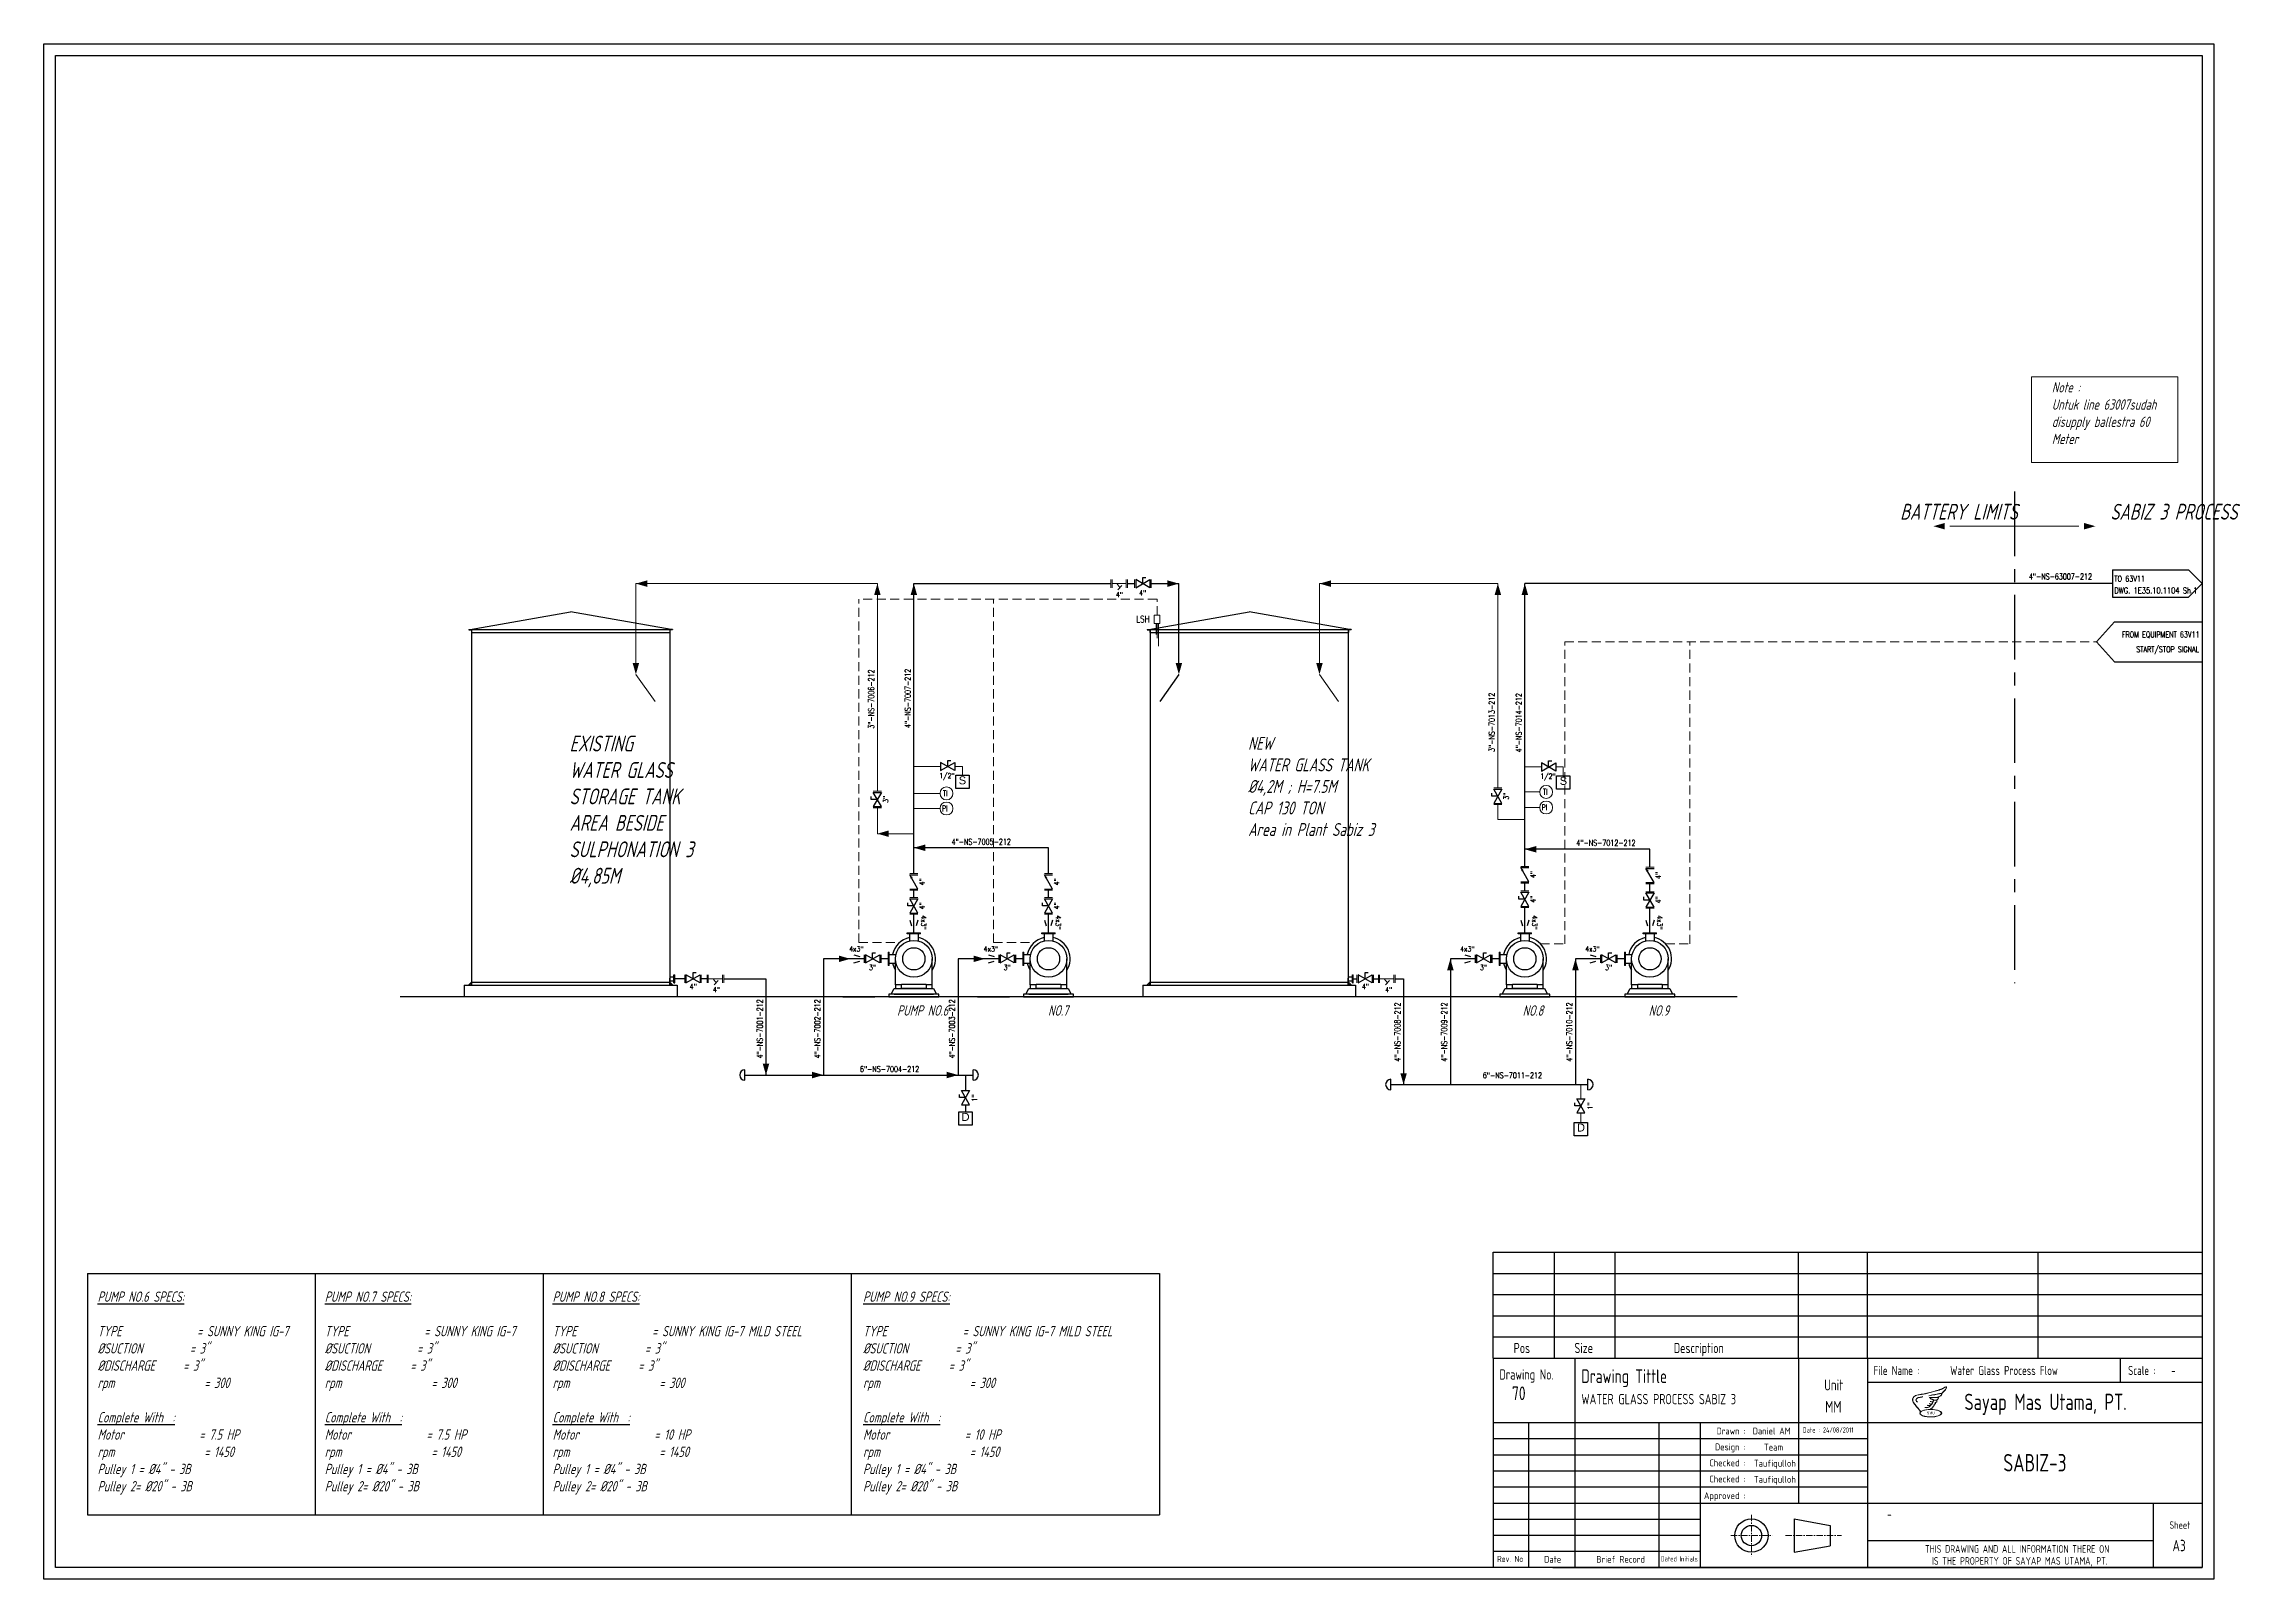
# Model space of a CAD drawing. Extents: x -29512 to 147477, y -5232 to 39709.
# Drawn here: x 139443.3 to 139868.3, y 7876.2 to 8173.2 of the extents above; entities that cross this region are included whole.
import ezdxf
from ezdxf.enums import TextEntityAlignment as Align

# ---------------------------------------------------------------- set-up
doc = ezdxf.new("R2010")
doc.units = 0
doc.linetypes.add('CENTER', pattern=[2, 1.25, -0.25, 0.25, -0.25])
doc.linetypes.add('HIDDEN', pattern=[0.375, 0.25, -0.125])
doc.layers.get('0').update_dxf_attribs({"linetype": 'CONTINUOUS'})
for name, color, linetype, lineweight in [('DIMENSI', 20, 'CONTINUOUS', 9), ('FITTING', 7, 'CONTINUOUS', 13), ('TAG', 140, 'CONTINUOUS', 13)]:
    doc.layers.add(name, color=color, linetype=linetype, lineweight=lineweight)
for name, color, linetype in [('DIMENSION', 3, 'CONTINUOUS'), ('P-707D', 7, 'CONTINUOUS'), ('RAHMEN025', 7, 'CONTINUOUS'), ('RAHMEN07', 5, 'CONTINUOUS'), ('RED', 1, 'CONTINUOUS'), ('roller', 11, 'CONTINUOUS'), ('S', 7, 'CONTINUOUS')]:
    doc.layers.add(name, color=color, linetype=linetype)
doc.styles.add('A3', font='arial.ttf', dxfattribs={"height": 0.3})
doc.styles.add('ISOCP', font='isocp.shx', dxfattribs={"width": 0.8, "height": 2})
doc.styles.add('Romans100', font='romans.shx', dxfattribs={"width": 0.8, "height": 200})
doc.styles.add('S', font='ITALIC', dxfattribs={"height": 6})
doc.styles.add('S25', font='SIMPLEX', dxfattribs={"width": 0.8, "height": 0.25})
doc.styles.add('S3', font='SIMPLEX', dxfattribs={"width": 0.9, "height": 0.3})
doc.styles.add('S35S', font='SIMPLEX', dxfattribs={"width": 0.5, "height": 0.35})
doc.styles.get("Standard").update_dxf_attribs({"font": 'isocp.shx'})
doc.styles.add('STYLE4', font='isocp.shx', dxfattribs={"width": 0.8, "oblique": 15, "height": 2})

# ---------------------------------------------------------------- blocks, each defined once
blk = doc.blocks.new('LOSAN', base_point=(47, 38))
for p, q in [((47, 38.7), (50.9, 38.7)), ((47, 37.3), (50.9, 37.3))]:
    blk.add_line(p, q)
at = {"layer": 'S'}
for tag, p, height, style, width in [('3', (47.1, 38.1), 0.35, 'S35S', 0.5), ('1', (47.1, 38.1), 0.3, 'S3', 0.9), ('4', (47.1, 37.5), 0.35, 'S35S', 0.5), ('2', (47.1, 37.5), 0.3, 'S3', 0.9)]:
    blk.add_attdef(tag, p, '', height=height, dxfattribs=dict(at, style=style, width=width))
blk = doc.blocks.new('A$C0A2C2E44')
at = {"color": 1}
for p, q in [((0.182, 0.563), (0.186, 0.568)), ((0.306, 0.203), (0.313, 0.206)), ((0.377, 0.783), (0.38, 0.778)), ((0.465, 0.367), (0.464, 0.362)), ((0.573, 0.45), (0.572, 0.444)), ((0.621, 0.816), (0.622, 0.81)), ((0.638, 0.518), (0.636, 0.513)), ((0.652, 0.747), (0.652, 0.741)), ((0.67, 0.594), (0.669, 0.589)), ((0.683, 0.291), (0.672, 0.288)), ((0.677, 0.698), (0.676, 0.692)), ((0.689, 0.298), (0.683, 0.291)), ((0.687, 0.455), (0.693, 0.454)), ((0.693, 0.454), (0.689, 0.449))]:
    blk.add_line(p, q, dxfattribs=at)
blk.add_ellipse((0.694, 0.147), major_axis=(0.415, 0), ratio=0.340845, dxfattribs=at)
for points, knots in [([(0, 0.689), (0.002, 0.729), (0.027, 0.764), (0.086, 0.813), (0.123, 0.829), (0.24, 0.864), (0.313, 0.866), (0.46, 0.89), (0.534, 0.906), (0.678, 0.941), (0.748, 0.961), (0.893, 1.005), (0.971, 1.028), (1.067, 1.059), (1.092, 1.067), (1.142, 1.09), (1.165, 1.102), (1.223, 1.137), (1.255, 1.159), (1.287, 1.161), (1.297, 1.154), (1.299, 1.132), (1.296, 1.118), (1.286, 1.079), (1.274, 1.058), (1.241, 1.021), (1.223, 1.004), (1.196, 0.971), (1.184, 0.957), (1.153, 0.936), (1.139, 0.93), (1.129, 0.908), (1.129, 0.89), (1.117, 0.839), (1.09, 0.812), (1.033, 0.788), (1.009, 0.781), (0.991, 0.759), (0.993, 0.742), (0.989, 0.702), (0.981, 0.683), (0.953, 0.66), (0.933, 0.654), (0.92, 0.644), (0.921, 0.643), (0.929, 0.626), (0.936, 0.614), (0.935, 0.59), (0.93, 0.579), (0.908, 0.561), (0.887, 0.561), (0.869, 0.556), (0.869, 0.556), (0.872, 0.54), (0.877, 0.527), (0.874, 0.503), (0.867, 0.493), (0.845, 0.487), (0.833, 0.486), (0.83, 0.484), (0.83, 0.483), (0.831, 0.471), (0.832, 0.464), (0.832, 0.452), (0.831, 0.446), (0.825, 0.429), (0.818, 0.419), (0.799, 0.403), (0.786, 0.397), (0.778, 0.387), (0.782, 0.372), (0.769, 0.348), (0.757, 0.343), (0.733, 0.332), (0.723, 0.327), (0.705, 0.314), (0.697, 0.306), (0.689, 0.298)], [0, 0, 0, 0, 0.112073, 0.112073, 0.224146, 0.224146, 0.448293, 0.448293, 0.672439, 0.672439, 0.896585, 0.896585, 1.120731, 1.120731, 1.219343, 1.219343, 1.294581, 1.294581, 1.368103, 1.368103, 1.401614, 1.401614, 1.435126, 1.435126, 1.508266, 1.508266, 1.581406, 1.581406, 1.636272, 1.636272, 1.68334, 1.68334, 1.730409, 1.730409, 1.826705, 1.826705, 1.89211, 1.89211, 1.945825, 1.945825, 1.99954, 1.99954, 2.039843, 2.039843, 2.067924, 2.067924, 2.096006, 2.096006, 2.124087, 2.124087, 2.164088, 2.164088, 2.192796, 2.192796, 2.221504, 2.221504, 2.247194, 2.247194, 2.272885, 2.272885, 2.289397, 2.289397, 2.305909, 2.305909, 2.322421, 2.322421, 2.355445, 2.355445, 2.388458, 2.388458, 2.422729, 2.422729, 2.456999, 2.456999, 2.49127, 2.49127, 2.526206, 2.526206, 2.526206, 2.526206]), ([(0.621, 0.816), (0.683, 0.831), (0.745, 0.845), (0.861, 0.864), (0.914, 0.874), (1.012, 0.896), (1.06, 0.904), (1.125, 0.911)], [0, 0, 0, 0, 0.1931977, 0.1931977, 0.3512561, 0.3512561, 0.4989343, 0.4989343, 0.4989343, 0.4989343]), ([(0.622, 0.81), (0.698, 0.829), (0.772, 0.842), (0.9, 0.865), (0.949, 0.877), (1.036, 0.894), (1.075, 0.899), (1.124, 0.905)], [0, 0, 0, 0, 0.232997, 0.232997, 0.3855173, 0.3855173, 0.4975809, 0.4975809, 0.4975809, 0.4975809]), ([(0, 0.689), (-0.001, 0.663), (0.001, 0.634), (0.019, 0.583), (0.031, 0.559), (0.066, 0.501), (0.091, 0.469), (0.116, 0.438)], [0, 0, 0, 0, 0.0794682, 0.0794682, 0.1589365, 0.1589365, 0.278945, 0.278945, 0.278945, 0.278945]), ([(0.116, 0.438), (0.178, 0.364), (0.237, 0.287), (0.301, 0.209), (0.303, 0.206), (0.306, 0.203)], [0, 0, 0, 0, 0.2904194, 0.2904194, 0.3019642, 0.3019642, 0.3019642, 0.3019642]), ([(0.182, 0.563), (0.151, 0.588), (0.128, 0.611), (0.124, 0.668), (0.132, 0.691), (0.167, 0.722), (0.194, 0.734), (0.243, 0.753), (0.267, 0.756), (0.315, 0.76), (0.337, 0.762), (0.365, 0.775), (0.371, 0.779), (0.377, 0.783)], [0, 0, 0, 0, 0.1141886, 0.1141886, 0.1970745, 0.1970745, 0.2799604, 0.2799604, 0.3628464, 0.3628464, 0.4208339, 0.4208339, 0.4419315, 0.4419315, 0.4419315, 0.4419315]), ([(0.186, 0.568), (0.157, 0.591), (0.136, 0.612), (0.129, 0.659), (0.135, 0.683), (0.164, 0.713), (0.189, 0.726), (0.239, 0.745), (0.263, 0.75), (0.311, 0.754), (0.333, 0.756), (0.364, 0.768), (0.373, 0.773), (0.38, 0.778)], [0, 0, 0, 0, 0.1070866, 0.1070866, 0.1896444, 0.1896444, 0.2722021, 0.2722021, 0.3592387, 0.3592387, 0.4157454, 0.4157454, 0.4419315, 0.4419315, 0.4419315, 0.4419315]), ([(1.116, 0.147), (1.116, 0.172), (1.098, 0.196), (1.011, 0.254), (0.905, 0.282), (0.664, 0.3), (0.532, 0.29), (0.338, 0.238), (0.275, 0.196), (0.271, 0.097), (0.346, 0.05), (0.576, -0.002), (0.729, -0.007), (0.984, 0.029), (1.082, 0.069), (1.113, 0.128), (1.116, 0.138), (1.116, 0.147)], [0, 0, 0, 0, 0.467517, 0.467517, 1.353854, 1.353854, 2.240192, 2.240192, 3.12653, 3.12653, 4.119349, 4.119349, 5.112169, 5.112169, 6.104989, 6.104989, 6.283185, 6.283185, 6.283185, 6.283185]), ([(0.464, 0.362), (0.503, 0.357), (0.544, 0.352), (0.61, 0.367), (0.635, 0.382), (0.673, 0.419), (0.689, 0.439), (0.723, 0.484), (0.742, 0.508), (0.773, 0.549), (0.788, 0.565), (0.8, 0.601), (0.802, 0.614), (0.806, 0.634), (0.809, 0.64), (0.809, 0.65)], [0, 0, 0, 0, 0.1171299, 0.1171299, 0.1949164, 0.1949164, 0.2727028, 0.2727028, 0.3630052, 0.3630052, 0.4278676, 0.4278676, 0.4667028, 0.4667028, 0.4898522, 0.4898522, 0.4898522, 0.4898522]), ([(0.465, 0.367), (0.492, 0.364), (0.544, 0.358), (0.612, 0.371), (0.663, 0.415), (0.708, 0.474), (0.753, 0.532), (0.783, 0.572), (0.79, 0.588), (0.793, 0.602), (0.797, 0.617), (0.8, 0.636), (0.804, 0.648), (0.803, 0.655), (0.802, 0.657)], [0, 0, 0, 0, 0.0801736, 0.1601008, 0.1950859, 0.2806082, 0.3822921, 0.413522, 0.4309294, 0.4353954, 0.4549654, 0.4778773, 0.4910855, 0.4962277, 0.4962277, 0.4962277, 0.4962277]), ([(0.573, 0.45), (0.601, 0.446), (0.628, 0.443), (0.666, 0.45), (0.677, 0.452), (0.687, 0.455)], [0, 0, 0, 0, 0.0850364, 0.0850364, 0.1176317, 0.1176317, 0.1176317, 0.1176317]), ([(0.652, 0.747), (0.707, 0.745), (0.762, 0.747), (0.839, 0.752), (0.86, 0.753), (0.898, 0.754), (0.914, 0.754), (0.943, 0.755), (0.957, 0.756), (0.986, 0.758)], [0, 0, 0, 0, 0.1641507, 0.1641507, 0.229477, 0.229477, 0.2780522, 0.2780522, 0.3171629, 0.3171629, 0.3171629, 0.3171629]), ([(0.652, 0.741), (0.703, 0.74), (0.755, 0.74), (0.847, 0.747), (0.888, 0.748), (0.943, 0.749), (0.957, 0.75), (0.987, 0.752)], [0, 0, 0, 0, 0.1524056, 0.1524056, 0.2775783, 0.2775783, 0.3171629, 0.3171629, 0.3171629, 0.3171629]), ([(0.676, 0.692), (0.701, 0.686), (0.725, 0.679), (0.773, 0.659), (0.8, 0.65), (0.836, 0.646), (0.847, 0.646), (0.865, 0.645), (0.873, 0.644), (0.887, 0.643), (0.893, 0.642), (0.917, 0.642)], [0, 0, 0, 0, 0.0781297, 0.0781297, 0.1562594, 0.1562594, 0.1873182, 0.1873182, 0.2105792, 0.2105792, 0.2303682, 0.2303682, 0.2303682, 0.2303682]), ([(0.677, 0.698), (0.695, 0.693), (0.728, 0.686), (0.771, 0.665), (0.822, 0.651), (0.865, 0.651), (0.895, 0.648), (0.917, 0.648)], [0, 0, 0, 0, 0.0559434, 0.0991961, 0.1433993, 0.2119753, 0.2303682, 0.2303682, 0.2303682, 0.2303682])]:
    blk.add_open_spline(points, degree=3, knots=knots, dxfattribs=at)
at = {"color": 1, "start_tangent": (0.041652, 0.999132)}
blk.add_spline([(0.006, 0.689), (0.021, 0.738), (0.217, 0.848), (0.344, 0.865), (0.489, 0.891), (0.675, 0.935), (0.861, 0.989), (1.06, 1.051), (1.192, 1.111), (1.291, 1.147), (1.288, 1.109), (1.263, 1.056), (1.216, 1.005), (1.165, 0.951), (1.132, 0.927), (1.12, 0.878), (1.069, 0.81), (0.989, 0.764), (0.985, 0.717), (0.947, 0.665), (0.917, 0.647), (0.928, 0.612), (0.914, 0.574), (0.865, 0.558), (0.87, 0.52), (0.858, 0.497), (0.825, 0.488), (0.825, 0.469), (0.821, 0.436), (0.795, 0.408), (0.776, 0.394), (0.772, 0.366), (0.732, 0.338), (0.685, 0.303)], degree=3, dxfattribs=at)
at = {"color": 1}
for points in [[(0.006, 0.689), (0.006, 0.656), (0.023, 0.592), (0.069, 0.509), (0.121, 0.442)], [(0.121, 0.442), (0.182, 0.368), (0.235, 0.301), (0.289, 0.233), (0.31, 0.207)], [(0.31, 0.207), (0.313, 0.206)], [(0.572, 0.444), (0.63, 0.439), (0.689, 0.449)], [(0.636, 0.513), (0.675, 0.502), (0.72, 0.49)], [(0.67, 0.594), (0.735, 0.583), (0.78, 0.569)], [(0.685, 0.303), (0.672, 0.288)]]:
    blk.add_spline(points, degree=3, dxfattribs=at)
for points in [[(0.638, 0.518), (0.666, 0.511), (0.694, 0.503), (0.722, 0.495)], [(0.669, 0.589), (0.707, 0.584), (0.742, 0.576), (0.778, 0.563)]]:
    blk.add_open_spline(points, degree=3, dxfattribs=at)
at = {"color": 1, "insert": (0.7, 0.155), "char_height": 0.1, "width": 1.8, "attachment_point": 5}
blk.add_mtext('\\fArial|b0|i0|c0|p34;SMU', dxfattribs=at)
blk = doc.blocks.new('A$C2CDC6E2D')
at = {"layer": 'DIMENSI', "xscale": 9, "yscale": 9, "zscale": 9}
blk.add_blockref('A$C0A2C2E44', (0, 0), dxfattribs=at)
blk = doc.blocks.new('PRESA', base_point=(1.75, 0.1))
for p, q in [((1.5, 0.1), (1.5, 0.6)), ((1.5, 0.6), (2, 0.6)), ((2, 0.1), (1.5, 0.1)), ((2, 0.6), (2, 0.1))]:
    blk.add_line(p, q)
at = {"style": 'S', "width": 1.2}
blk.add_attdef('1', text='', height=0.3, dxfattribs=at).set_placement((1.75, 0.2), align=Align.CENTER)
blk = doc.blocks.new('FRECC2', base_point=(19.5, 44))
at = {"layer": 'RED'}
blk.add_solid([(19.5, 44), (19.85, 44.1), (19.85, 43.9)], dxfattribs=at)

msp = doc.modelspace()

# ---------------------------------------------------------------- linework, layer by layer
at = {"lineweight": 15}
for p, q in [((139650.0148, 8068.7898), (139652.7686, 8068.7903)), ((139650.9278, 8068.79), (139651.5496, 8068.0113)), ((139651.9308, 8068.4363), (139651.1683, 8067.5862)), ((139572.7921, 7992.3389), (139573.4139, 7991.5601)), ((139573.7951, 7991.9852), (139573.0327, 7991.1351)), ((139701.8014, 7992.3393), (139704.5552, 7992.3399)), ((139702.7144, 7992.3396), (139703.3362, 7991.5609)), ((139703.7174, 7991.9859), (139702.9549, 7991.1358))]:
    msp.add_line(p, q, dxfattribs=at)
for p, q in [((139654.5987, 8069.5768), (139654.5987, 8068.0032)), ((139657.3525, 8068.0032), (139654.5987, 8069.5768)), ((139654.5987, 8068.0032), (139657.3525, 8069.5768)), ((139655.9756, 8069.9703), (139656.5657, 8069.9703)), ((139655.9756, 8068.79), (139655.9756, 8069.9703)), ((139657.3525, 8069.5768), (139657.3525, 8068.0032)), ((139843.6359, 8071.4384), (139843.6359, 8066.1417)), ((139858.3908, 8071.4384), (139861.0391, 8068.79)), ((139861.0391, 8068.79), (139858.3908, 8066.1417)), ((139616.8389, 8034.2055), (139616.8389, 8032.6319)), ((139619.5927, 8032.6319), (139616.8389, 8034.2055)), ((139616.8389, 8032.6319), (139619.5927, 8034.2055)), ((139618.2158, 8034.5989), (139618.8059, 8034.5989)), ((139618.2158, 8033.4187), (139618.2158, 8034.5989)), ((139619.5927, 8034.2055), (139619.5927, 8032.6319)), ((139733.1472, 8034.1059), (139733.1472, 8032.5322)), ((139735.9011, 8032.5322), (139733.1472, 8034.1059)), ((139733.1472, 8032.5322), (139735.9011, 8034.1059)), ((139734.5241, 8034.4993), (139735.1143, 8034.4993)), ((139734.5241, 8033.319), (139734.5241, 8034.4993)), ((139735.9011, 8034.1059), (139735.9011, 8032.5322)), ((139603.4216, 8027.0259), (139603.4216, 8027.616)), ((139604.6018, 8027.0259), (139603.4216, 8027.0259)), ((139603.815, 8028.4028), (139605.3886, 8028.4028)), ((139605.3886, 8028.4028), (139603.815, 8025.649)), ((139605.3886, 8025.649), (139603.815, 8028.4028)), ((139603.815, 8025.649), (139605.3886, 8025.649)), ((139723.5193, 8027.6495), (139723.5193, 8028.2396)), ((139724.6995, 8027.6495), (139723.5193, 8027.6495)), ((139723.9127, 8029.0264), (139725.4863, 8029.0264)), ((139725.4863, 8029.0264), (139723.9127, 8026.2726)), ((139725.4863, 8026.2726), (139723.9127, 8029.0264)), ((139723.9127, 8026.2726), (139725.4863, 8026.2726)), ((139728.7348, 8007.7214), (139728.7348, 8008.3115)), ((139729.1282, 8009.0983), (139730.7018, 8009.0983)), ((139730.7018, 8009.0983), (139729.1282, 8006.3444)), ((139730.7018, 8006.3444), (139729.1282, 8009.0983)), ((139752.9485, 8007.5782), (139752.9485, 8008.1683)), ((139753.3419, 8008.9551), (139754.9155, 8008.9551)), ((139754.9155, 8008.9551), (139753.3419, 8006.2013)), ((139754.9155, 8006.2013), (139753.3419, 8008.9551)), ((139610.4828, 8006.4372), (139610.4828, 8007.0273)), ((139611.663, 8006.4372), (139610.4828, 8006.4372)), ((139610.8762, 8007.8141), (139612.4498, 8007.8141)), ((139612.4498, 8007.8141), (139610.8762, 8005.0603)), ((139612.4498, 8005.0603), (139610.8762, 8007.8141)), ((139610.8762, 8005.0603), (139612.4498, 8005.0603)), ((139636.5337, 8006.4372), (139636.5337, 8007.0273)), ((139637.7139, 8006.4372), (139636.5337, 8006.4372)), ((139636.9271, 8007.8141), (139638.5007, 8007.8141)), ((139638.5007, 8007.8141), (139636.9271, 8005.0603)), ((139638.5007, 8005.0603), (139636.9271, 8007.8141)), ((139636.9271, 8005.0603), (139638.5007, 8005.0603)), ((139729.915, 8007.7214), (139728.7348, 8007.7214)), ((139729.1282, 8006.3444), (139730.7018, 8006.3444)), ((139754.1287, 8007.5782), (139752.9485, 8007.5782)), ((139753.3419, 8006.2013), (139754.9155, 8006.2013)), ((139602.2927, 7996.9846), (139602.2927, 7995.411)), ((139605.0465, 7995.411), (139602.2927, 7996.9846)), ((139602.2927, 7995.411), (139605.0465, 7996.9846)), ((139603.6696, 7997.378), (139604.2597, 7997.378)), ((139603.6696, 7996.1978), (139603.6696, 7997.378)), ((139605.0465, 7996.9846), (139605.0465, 7995.411)), ((139628.3436, 7996.9846), (139628.3436, 7995.411)), ((139631.0975, 7995.411), (139628.3436, 7996.9846)), ((139628.3436, 7995.411), (139631.0975, 7996.9846)), ((139629.7205, 7997.378), (139630.3106, 7997.378)), ((139629.7205, 7996.1978), (139629.7205, 7997.378)), ((139631.0975, 7996.9846), (139631.0975, 7995.411)), ((139720.5448, 7996.9846), (139720.5448, 7995.411)), ((139723.2986, 7995.411), (139720.5448, 7996.9846)), ((139720.5448, 7995.411), (139723.2986, 7996.9846)), ((139721.9217, 7997.378), (139722.5118, 7997.378)), ((139721.9217, 7996.1978), (139721.9217, 7997.378)), ((139723.2986, 7996.9846), (139723.2986, 7995.411)), ((139744.7585, 7996.9846), (139744.7585, 7995.411)), ((139747.5123, 7995.411), (139744.7585, 7996.9846)), ((139744.7585, 7995.411), (139747.5123, 7996.9846)), ((139746.1354, 7997.378), (139746.7255, 7997.378)), ((139746.1354, 7996.1978), (139746.1354, 7997.378)), ((139747.5123, 7996.9846), (139747.5123, 7995.411)), ((139567.5425, 7993.1264), (139567.5425, 7991.5528)), ((139570.2964, 7991.5528), (139567.5425, 7993.1264)), ((139567.5425, 7991.5528), (139570.2964, 7993.1264)), ((139568.9195, 7993.5198), (139569.5096, 7993.5198)), ((139568.9195, 7992.3396), (139568.9195, 7993.5198)), ((139570.2964, 7993.1264), (139570.2964, 7991.5528)), ((139697.6282, 7993.1264), (139697.6282, 7991.5528)), ((139700.382, 7991.5528), (139697.6282, 7993.1264)), ((139697.6282, 7991.5528), (139700.382, 7993.1264)), ((139699.0051, 7993.5198), (139699.5952, 7993.5198)), ((139699.0051, 7992.3396), (139699.0051, 7993.5198)), ((139700.382, 7993.1264), (139700.382, 7991.5528)), ((139620.469, 7969.3423), (139620.469, 7969.9324)), ((139620.8624, 7970.7192), (139622.436, 7970.7192)), ((139622.436, 7970.7192), (139620.8624, 7967.9654)), ((139622.436, 7967.9654), (139620.8624, 7970.7192)), ((139621.6492, 7969.3423), (139620.469, 7969.3423)), ((139620.8624, 7967.9654), (139622.436, 7967.9654)), ((139739.5847, 7967.7516), (139739.5847, 7968.3417)), ((139740.7649, 7967.7516), (139739.5847, 7967.7516)), ((139739.9781, 7969.1285), (139741.5517, 7969.1285)), ((139741.5517, 7969.1285), (139739.9781, 7966.3747)), ((139741.5517, 7966.3747), (139739.9781, 7969.1285)), ((139739.9781, 7966.3747), (139741.5517, 7966.3747))]:
    msp.add_line(p, q)
at = {"color": 1, "lineweight": 5}
for p, q in [((139658.5532, 8061.0819), (139658.5532, 8058.9464)), ((139658.7732, 8061.0819), (139658.7732, 8058.2156)), ((139659.004, 8061.0819), (139659.004, 8056.7085))]:
    msp.add_line(p, q, dxfattribs=at)
at = {"lineweight": 15}
for points in [[(139650.0148, 8069.5761), (139650.0148, 8068.0025)], [(139652.7686, 8069.5761), (139652.7686, 8068.0025)], [(139571.8791, 7993.1257), (139571.8791, 7991.552)], [(139574.6329, 7993.1257), (139574.6329, 7991.552)], [(139701.8014, 7993.1257), (139701.8014, 7991.552)], [(139704.5552, 7993.1257), (139704.5552, 7991.552)]]:
    msp.add_lwpolyline(points, dxfattribs=at)
at = {"color": 1, "lineweight": 5}
msp.add_lwpolyline([(139658.1703, 8062.6555), (139659.2728, 8062.6555), (139659.2728, 8061.0819), (139658.1703, 8061.0819)], close=True, dxfattribs=at)
at = {"layer": 'DIMENSI', "color": 0, "linetype": 'ByBlock', "lineweight": 9}
for points in [[(139610.3754, 8001.2526), (139612.9506, 8001.2526)], [(139610.3754, 8001.0573), (139612.9506, 8001.0573)], [(139636.4263, 8001.2526), (139639.0015, 8001.2526)], [(139636.4263, 8001.0573), (139639.0015, 8001.0573)], [(139728.6274, 8001.2526), (139731.2026, 8001.2526)], [(139728.6274, 8001.0573), (139731.2026, 8001.0573)], [(139752.8411, 8001.2526), (139755.4163, 8001.2526)], [(139752.8411, 8001.0573), (139755.4163, 8001.0573)], [(139606.7106, 7994.9102), (139606.7106, 7997.4854)], [(139606.906, 7994.9102), (139606.906, 7997.4854)], [(139632.7615, 7994.9102), (139632.7615, 7997.4854)], [(139632.9569, 7994.9102), (139632.9569, 7997.4854)], [(139724.9626, 7994.9102), (139724.9626, 7997.4854)], [(139725.158, 7994.9102), (139725.158, 7997.4854)], [(139749.1763, 7994.9102), (139749.1763, 7997.4854)], [(139749.3717, 7994.9102), (139749.3717, 7997.4854)]]:
    msp.add_lwpolyline(points, close=True, dxfattribs=at)
at = {"layer": 'DIMENSION', "color": 0, "linetype": 'ByBlock', "lineweight": 15, "ltscale": 0.5}
for p, q in [((139557.8605, 8068.79), (139604.6018, 8068.79)), ((139557.8605, 8052.318), (139557.8605, 8068.79)), ((139604.6018, 8028.6333), (139604.6018, 8068.79)), ((139690.1648, 8052.318), (139690.1648, 8068.79)), ((139724.6995, 8068.79), (139690.1648, 8068.79)), ((139724.6995, 8029.2569), (139724.6995, 8068.79)), ((139557.8605, 8051.2165), (139561.5619, 8045.986)), ((139690.1648, 8051.2165), (139693.8662, 8045.986)), ((139611.663, 8033.4187), (139616.8389, 8033.4187)), ((139619.5927, 8033.4187), (139621.0506, 8033.4187)), ((139621.0506, 8033.4187), (139621.0506, 8031.7274)), ((139729.915, 8033.319), (139733.1472, 8033.319)), ((139735.9011, 8033.319), (139737.3589, 8033.319)), ((139737.3589, 8033.319), (139737.3589, 8031.6277)), ((139604.6018, 8020.4078), (139604.6018, 8025.4185)), ((139616.7245, 8028.2001), (139611.663, 8028.2001)), ((139616.7245, 8025.2771), (139611.663, 8025.2771)), ((139724.6995, 8023.1619), (139724.6995, 8026.0421)), ((139732.7892, 8028.4823), (139729.915, 8028.4823)), ((139732.7892, 8025.4776), (139729.915, 8025.4776)), ((139729.915, 8023.1619), (139724.6995, 8023.1619)), ((139611.663, 8020.4078), (139604.6018, 8020.4078)), ((139740.7649, 7971.8726), (139740.7649, 7969.1285)), ((139740.7649, 7966.3747), (139740.7649, 7964.5597))]:
    msp.add_line(p, q, dxfattribs=at)
at = {"layer": 'DIMENSION', "color": 6, "linetype": 'ByBlock', "lineweight": 15, "ltscale": 0.5}
for p, q in [((139649.7843, 8069.5768), (139649.7843, 8068.0032)), ((139652.9991, 8069.5768), (139652.9991, 8068.0032)), ((139654.3682, 8069.5768), (139654.3682, 8068.0032)), ((139657.583, 8069.5768), (139657.583, 8068.0032)), ((139603.815, 8028.6333), (139605.3886, 8028.6333)), ((139603.815, 8025.4185), (139605.3886, 8025.4185)), ((139723.9127, 8029.2569), (139725.4863, 8029.2569)), ((139723.9127, 8026.0421), (139725.4863, 8026.0421)), ((139610.8762, 8012.6773), (139612.4498, 8012.6773)), ((139636.9271, 8012.6773), (139638.5007, 8012.6773)), ((139729.1282, 8014.0663), (139730.7018, 8014.0663)), ((139753.3419, 8013.9232), (139754.9155, 8013.9232)), ((139610.8762, 8009.4625), (139612.4498, 8009.4625)), ((139636.9271, 8009.4625), (139638.5007, 8009.4625)), ((139729.1282, 8010.8516), (139730.7018, 8010.8516)), ((139729.1282, 8009.3288), (139730.7018, 8009.3288)), ((139753.3419, 8010.7084), (139754.9155, 8010.7084)), ((139753.3419, 8009.1856), (139754.9155, 8009.1856)), ((139610.8762, 8008.0446), (139612.4498, 8008.0446)), ((139610.8762, 8004.8298), (139612.4498, 8004.8298)), ((139636.9271, 8008.0446), (139638.5007, 8008.0446)), ((139636.9271, 8004.8298), (139638.5007, 8004.8298)), ((139729.1282, 8006.114), (139730.7018, 8006.114)), ((139753.3419, 8005.9708), (139754.9155, 8005.9708)), ((139567.3121, 7993.1264), (139567.3121, 7991.5528)), ((139570.5269, 7993.1264), (139570.5269, 7991.5528)), ((139571.6486, 7993.1264), (139571.6486, 7991.5528)), ((139574.8634, 7993.1264), (139574.8634, 7991.5528)), ((139697.3977, 7993.1264), (139697.3977, 7991.5528)), ((139700.6125, 7993.1264), (139700.6125, 7991.5528)), ((139701.5709, 7993.1264), (139701.5709, 7991.5528)), ((139704.7857, 7993.1264), (139704.7857, 7991.5528))]:
    msp.add_line(p, q, dxfattribs=at)
at = {"layer": 'DIMENSION', "color": 7, "lineweight": 25}
for p, q in [((139525.7894, 8059.9182), (139545.2379, 8063.3475)), ((139564.6863, 8059.9182), (139545.2379, 8063.3475)), ((139657.1105, 8059.9182), (139676.5589, 8063.3475)), ((139696.0073, 8059.9182), (139676.5589, 8063.3475)), ((139526.0717, 8059.9182), (139564.404, 8059.9182)), ((139526.0717, 8059.9182), (139526.0717, 7991.0894)), ((139564.404, 8059.9182), (139564.404, 7991.0894)), ((139657.3927, 8059.9182), (139695.725, 8059.9182)), ((139657.3927, 8059.9182), (139657.3927, 7991.0894)), ((139695.725, 8059.9182), (139695.725, 7991.0894)), ((139524.6321, 7991.0894), (139524.6321, 7988.8312)), ((139524.6321, 7991.0894), (139565.8436, 7991.0894)), ((139564.404, 7991.4027), (139564.404, 7992.4697)), ((139565.2366, 7993.1264), (139565.3698, 7993.1264)), ((139565.2366, 7991.5528), (139565.2366, 7993.1264)), ((139565.2366, 7991.5528), (139565.3698, 7991.5528)), ((139565.3698, 7991.5528), (139565.3698, 7993.1264)), ((139565.8436, 7991.0894), (139565.8436, 7988.8312)), ((139655.9531, 7991.0894), (139655.9531, 7988.8312)), ((139655.9531, 7991.0894), (139697.1646, 7991.0894)), ((139695.725, 7991.4027), (139695.725, 7992.4697)), ((139696.5576, 7993.1264), (139696.6909, 7993.1264)), ((139696.5576, 7991.5528), (139696.5576, 7993.1264)), ((139696.5576, 7991.5528), (139696.6909, 7991.5528)), ((139696.6909, 7991.5528), (139696.6909, 7993.1264)), ((139697.1646, 7991.0894), (139697.1646, 7988.8312))]:
    msp.add_line(p, q, dxfattribs=at)
at = {"layer": 'DIMENSION', "color": 4, "linetype": 'HIDDEN', "lineweight": 15, "ltscale": 7}
for p, q in [((139658.7215, 8065.7563), (139601.011, 8065.7563)), ((139601.011, 7999.338), (139601.011, 8065.7563)), ((139627.0619, 7999.338), (139627.0619, 8065.7563)), ((139658.7215, 8062.6555), (139658.7215, 8065.7563)), ((139737.6253, 7999.0848), (139737.6253, 8057.5156)), ((139737.6253, 8057.5156), (139840.5661, 8057.5156)), ((139761.839, 7999.0848), (139761.839, 8057.5156)), ((139601.011, 7999.338), (139608.8962, 7999.338)), ((139627.0619, 7999.338), (139634.9471, 7999.338)), ((139732.9524, 7999.0848), (139737.6253, 7999.0848)), ((139757.1661, 7999.0848), (139761.839, 7999.0848))]:
    msp.add_line(p, q, dxfattribs=at)
at = {"layer": 'DIMENSION', "color": 6, "lineweight": 25}
for p, q in [((139525.5072, 8059.9182), (139526.0717, 8059.9182)), ((139525.5072, 8059.9182), (139525.5072, 8059.8617)), ((139525.5072, 8059.8617), (139526.0153, 8059.8617)), ((139526.0153, 8059.8617), (139526.0153, 8059.3537)), ((139526.0153, 8059.3537), (139526.0717, 8059.3537)), ((139526.0717, 8059.9182), (139526.0717, 8059.3537)), ((139526.0717, 8059.3537), (139564.404, 8059.3537)), ((139564.404, 8059.9182), (139564.404, 8059.3537)), ((139564.9686, 8059.9182), (139564.404, 8059.9182)), ((139564.4605, 8059.3537), (139564.404, 8059.3537)), ((139564.9686, 8059.8617), (139564.4605, 8059.8617)), ((139564.4605, 8059.8617), (139564.4605, 8059.3537)), ((139564.9686, 8059.9182), (139564.9686, 8059.8617)), ((139656.8282, 8059.9182), (139657.3927, 8059.9182)), ((139656.8282, 8059.9182), (139656.8282, 8059.8617)), ((139656.8282, 8059.8617), (139657.3363, 8059.8617)), ((139657.3363, 8059.8617), (139657.3363, 8059.3537)), ((139657.3363, 8059.3537), (139657.3927, 8059.3537)), ((139657.3927, 8059.9182), (139657.3927, 8059.3537)), ((139657.3927, 8059.3537), (139695.725, 8059.3537)), ((139695.725, 8059.9182), (139695.725, 8059.3537)), ((139696.2896, 8059.9182), (139695.725, 8059.9182)), ((139695.7815, 8059.3537), (139695.725, 8059.3537)), ((139696.2896, 8059.8617), (139695.7815, 8059.8617)), ((139695.7815, 8059.8617), (139695.7815, 8059.3537)), ((139696.2896, 8059.9182), (139696.2896, 8059.8617)), ((139525.5072, 7991.1458), (139526.0153, 7991.6539)), ((139525.5072, 7991.1458), (139526.0153, 7991.1458)), ((139525.5072, 7991.0894), (139525.5072, 7991.1458)), ((139525.5072, 7991.0894), (139526.0717, 7991.0894)), ((139526.0153, 7991.1458), (139526.0153, 7991.6539)), ((139526.0153, 7991.6539), (139526.0717, 7991.6539)), ((139526.0717, 7991.0894), (139526.0717, 7991.6539)), ((139526.0717, 7991.6539), (139564.404, 7991.6539)), ((139564.404, 7991.0894), (139564.404, 7991.6539)), ((139564.4605, 7991.6539), (139564.404, 7991.6539)), ((139564.4605, 7991.6539), (139564.404, 7991.6539)), ((139564.9686, 7991.0894), (139564.404, 7991.0894)), ((139564.4605, 7991.1458), (139564.4605, 7991.6539)), ((139564.4605, 7991.6539), (139564.9686, 7991.1458)), ((139564.9686, 7991.1458), (139564.4605, 7991.1458)), ((139564.9686, 7991.0894), (139564.9686, 7991.1458)), ((139656.8282, 7991.1458), (139657.3363, 7991.6539)), ((139656.8282, 7991.1458), (139657.3363, 7991.1458)), ((139656.8282, 7991.0894), (139656.8282, 7991.1458)), ((139656.8282, 7991.0894), (139657.3927, 7991.0894)), ((139657.3363, 7991.1458), (139657.3363, 7991.6539)), ((139657.3363, 7991.6539), (139657.3927, 7991.6539)), ((139657.3927, 7991.0894), (139657.3927, 7991.6539)), ((139657.3927, 7991.6539), (139695.725, 7991.6539)), ((139695.725, 7991.0894), (139695.725, 7991.6539)), ((139695.7815, 7991.6539), (139695.725, 7991.6539)), ((139695.7815, 7991.6539), (139695.725, 7991.6539)), ((139696.2896, 7991.0894), (139695.725, 7991.0894)), ((139695.7815, 7991.1458), (139695.7815, 7991.6539)), ((139695.7815, 7991.6539), (139696.2896, 7991.1458)), ((139696.2896, 7991.1458), (139695.7815, 7991.1458)), ((139696.2896, 7991.0894), (139696.2896, 7991.1458))]:
    msp.add_line(p, q, dxfattribs=at)
at = {"layer": 'DIMENSION', "color": 0, "linetype": 'ByBlock', "ltscale": 0.5}
for p, q in [((139844.0556, 8061.3783), (139840.5661, 8057.5156)), ((139844.0556, 8061.3783), (139861.0391, 8061.3783)), ((139840.5661, 8057.5156), (139844.0556, 8053.6529)), ((139844.0556, 8053.6529), (139861.0391, 8053.6529)), ((139612.9506, 8001.0573), (139612.9506, 8001.2526)), ((139639.0015, 8001.0573), (139639.0015, 8001.2526)), ((139731.2026, 8001.0573), (139731.2026, 8001.2526)), ((139755.4163, 8001.0573), (139755.4163, 8001.2526)), ((139597.9353, 7988.8312), (139604.1029, 7988.8312)), ((139623.9862, 7988.8312), (139630.1539, 7988.8312)), ((139578.9672, 7972.6963), (139578.9672, 7974.7339)), ((139623.1325, 7972.6963), (139623.1325, 7974.7339)), ((139621.6492, 7973.7151), (139621.6492, 7970.7192)), ((139703.9936, 7970.8537), (139703.9936, 7972.8914)), ((139742.1187, 7970.8537), (139742.1187, 7972.8914)), ((139621.6492, 7967.9654), (139621.6492, 7966.6151)), ((139451.7099, 7935.3395), (139451.7099, 7888.6406)), ((139451.7099, 7935.3395), (139659.2239, 7935.3395)), ((139495.8043, 7935.3395), (139495.8043, 7888.6406)), ((139539.8852, 7935.3395), (139539.8852, 7888.6406)), ((139599.5546, 7935.3395), (139599.5546, 7888.6406)), ((139659.2239, 7935.3395), (139659.2239, 7888.6406)), ((139451.7099, 7888.6406), (139659.2239, 7888.6406))]:
    msp.add_line(p, q, dxfattribs=at)
at = {"layer": 'DIMENSION', "color": 1, "lineweight": 25, "ltscale": 0.5}
for p, q in [((139594.1735, 7996.1978), (139594.1735, 7973.7151)), ((139602.0622, 7996.1978), (139594.1735, 7996.1978)), ((139606.7106, 7996.1978), (139605.277, 7996.1978)), ((139620.2244, 7996.1978), (139620.2244, 7973.7151)), ((139628.1131, 7996.1978), (139620.2244, 7996.1978)), ((139632.7615, 7996.1978), (139631.3279, 7996.1978)), ((139567.3121, 7992.3396), (139565.3698, 7992.3396)), ((139571.6486, 7992.3396), (139570.5269, 7992.3396)), ((139574.8634, 7992.3396), (139583.0399, 7992.3396)), ((139583.0399, 7992.3396), (139583.0399, 7973.7151)), ((139578.9672, 7973.7151), (139623.1325, 7973.7151))]:
    msp.add_line(p, q, dxfattribs=at)
at = {"layer": 'DIMENSION', "color": 6, "linetype": 'ByBlock', "ltscale": 0.5}
for p, q in [((139602.0622, 7996.9846), (139602.0622, 7995.411)), ((139605.277, 7996.9846), (139605.277, 7995.411)), ((139628.1131, 7996.9846), (139628.1131, 7995.411)), ((139631.3279, 7996.9846), (139631.3279, 7995.411)), ((139720.3143, 7996.9846), (139720.3143, 7995.411)), ((139723.5291, 7996.9846), (139723.5291, 7995.411)), ((139744.528, 7996.9846), (139744.528, 7995.411)), ((139747.7428, 7996.9846), (139747.7428, 7995.411))]:
    msp.add_line(p, q, dxfattribs=at)
at = {"layer": 'DIMENSION', "color": 7, "linetype": 'ByBlock', "lineweight": 25, "ltscale": 5}
for p, q in [((139564.404, 7992.7101), (139565.2366, 7992.7101)), ((139564.404, 7991.9691), (139565.2366, 7991.9691)), ((139695.725, 7992.7101), (139696.5576, 7992.7101)), ((139695.725, 7991.9691), (139696.5576, 7991.9691))]:
    msp.add_line(p, q, dxfattribs=at)
at = {"layer": 'DIMENSION', "color": 7, "linetype": 'ByBlock', "ltscale": 0.5}
msp.add_line((139771.0335, 7988.8312), (139512.2571, 7988.8312), dxfattribs=at)
at = {"layer": 'DIMENSION', "color": 7}
for p, q in [((139829.2412, 7935.3347), (139829.2412, 7939.4297)), ((139829.2412, 7931.2397), (139829.2412, 7935.3347)), ((139829.2412, 7927.1447), (139829.2412, 7931.2397)), ((139829.2412, 7923.0497), (139829.2412, 7927.1447)), ((139829.2412, 7918.9547), (139829.2412, 7923.0497)), ((139782.0227, 7887.8432), (139782.0227, 7881.3953)), ((139782.0227, 7887.8432), (139789.0222, 7886.585)), ((139789.0222, 7886.585), (139789.0222, 7882.6535)), ((139782.0227, 7881.3953), (139789.0222, 7882.6535))]:
    msp.add_line(p, q, dxfattribs=at)
at = {"layer": 'DIMENSION', "linetype": 'CENTER', "lineweight": 9}
for p, q in [((139773.765, 7888.6255), (139773.765, 7880.6084)), ((139769.7542, 7884.6192), (139777.7758, 7884.6192)), ((139780.3715, 7884.6192), (139791.2241, 7884.6192))]:
    msp.add_line(p, q, dxfattribs=at)
at = {"layer": 'DIMENSION', "color": 6, "linetype": 'ByBlock', "ltscale": 0.5}
msp.add_lwpolyline([(139863.2891, 7876.2005), (139443.2891, 7876.2005), (139443.2891, 8173.2005), (139863.2891, 8173.2005)], close=True, dxfattribs=at)
at = {"layer": 'DIMENSION', "color": 0, "linetype": 'ByBlock', "ltscale": 0.5}
for points in [[(139445.5391, 8170.9505), (139861.0391, 8170.9505), (139861.0391, 7878.4505), (139445.5391, 7878.4505)], [(139609.2963, 7991.3022), (139614.0297, 7991.3022), (139614.0297, 7990.4583), (139609.2963, 7990.4583)], [(139635.3472, 7991.3022), (139640.0806, 7991.3022), (139640.0806, 7990.4583), (139635.3472, 7990.4583)], [(139727.5483, 7991.3022), (139732.2817, 7991.3022), (139732.2817, 7990.4583), (139727.5483, 7990.4583)], [(139751.762, 7991.3022), (139756.4954, 7991.3022), (139756.4954, 7990.4583), (139751.762, 7990.4583)], [(139606.8154, 7988.8312), (139616.5106, 7988.8312), (139616.5106, 7989.3914), (139606.8154, 7989.3914)], [(139632.8663, 7988.8312), (139642.5615, 7988.8312), (139642.5615, 7989.3914), (139632.8663, 7989.3914)], [(139725.0674, 7988.8312), (139734.7626, 7988.8312), (139734.7626, 7989.3914), (139725.0674, 7989.3914)], [(139749.2811, 7988.8312), (139758.9763, 7988.8312), (139758.9763, 7989.3914), (139749.2811, 7989.3914)]]:
    msp.add_lwpolyline(points, close=True, dxfattribs=at)
for points in [[(139610.8158, 8000.3018, 0.29941233), (139607.5589, 7997.045)], [(139615.2165, 7993.9767, 0.52247313), (139612.5102, 8000.3018)], [(139636.8667, 8000.3018, 0.29941233), (139633.6099, 7997.045)], [(139641.2674, 7993.9767, 0.52247313), (139638.5611, 8000.3018)], [(139729.0679, 8000.3018, 0.29941233), (139725.811, 7997.045)], [(139733.4686, 7993.9767, 0.52247313), (139730.7622, 8000.3018)], [(139753.2816, 8000.3018, 0.29941233), (139750.0247, 7997.045)], [(139757.6823, 7993.9767, 0.52247313), (139754.9759, 8000.3018)], [(139607.5589, 7995.3506, 0.08899884), (139608.1094, 7993.9767)], [(139633.6099, 7995.3506, 0.08899884), (139634.1604, 7993.9767)], [(139725.811, 7995.3506, 0.08899884), (139726.3615, 7993.9767)], [(139750.0247, 7995.3506, 0.08899884), (139750.5752, 7993.9767)]]:
    msp.add_lwpolyline(points, format="xyb", dxfattribs=at)
for points in [[(139610.3754, 8001.0573), (139610.3754, 8001.2526)], [(139610.8158, 8001.0573), (139610.8158, 7999.6489)], [(139612.5102, 8001.0573), (139612.5102, 7999.6489)], [(139636.4263, 8001.0573), (139636.4263, 8001.2526)], [(139636.8667, 8001.0573), (139636.8667, 7999.6489)], [(139638.5611, 8001.0573), (139638.5611, 7999.6489)], [(139728.6274, 8001.0573), (139728.6274, 8001.2526)], [(139729.0679, 8001.0573), (139729.0679, 7999.6489)], [(139730.7622, 8001.0573), (139730.7622, 7999.6489)], [(139752.8411, 8001.0573), (139752.8411, 8001.2526)], [(139753.2816, 8001.0573), (139753.2816, 7999.6489)], [(139754.9759, 8001.0573), (139754.9759, 7999.6489)], [(139606.7106, 7997.4854), (139606.906, 7997.4854)], [(139606.906, 7997.045), (139608.2119, 7997.045)], [(139606.906, 7995.3506), (139608.2119, 7995.3506)], [(139608.1094, 7991.1382), (139608.1094, 7996.1978)], [(139615.2165, 7991.1382), (139615.2165, 7996.1978)], [(139632.7615, 7997.4854), (139632.9569, 7997.4854)], [(139632.9569, 7997.045), (139634.2628, 7997.045)], [(139632.9569, 7995.3506), (139634.2628, 7995.3506)], [(139634.1604, 7991.1382), (139634.1604, 7996.1978)], [(139641.2674, 7991.1382), (139641.2674, 7996.1978)], [(139724.9626, 7997.4854), (139725.158, 7997.4854)], [(139725.158, 7997.045), (139726.4639, 7997.045)], [(139725.158, 7995.3506), (139726.4639, 7995.3506)], [(139726.3615, 7991.1382), (139726.3615, 7996.1978)], [(139733.4686, 7991.1382), (139733.4686, 7996.1978)], [(139749.1763, 7997.4854), (139749.3717, 7997.4854)], [(139749.3717, 7997.045), (139750.6776, 7997.045)], [(139749.3717, 7995.3506), (139750.6776, 7995.3506)], [(139750.5752, 7991.1382), (139750.5752, 7996.1978)], [(139757.6823, 7991.1382), (139757.6823, 7996.1978)], [(139606.906, 7994.9102), (139606.7106, 7994.9102)], [(139609.2963, 7991.1382), (139608.1094, 7991.1382), (139608.1094, 7990.4583), (139615.2165, 7990.4583), (139615.2165, 7991.1382), (139614.0297, 7991.1382)], [(139632.9569, 7994.9102), (139632.7615, 7994.9102)], [(139635.3472, 7991.1382), (139634.1604, 7991.1382), (139634.1604, 7990.4583), (139641.2674, 7990.4583), (139641.2674, 7991.1382), (139640.0806, 7991.1382)], [(139725.158, 7994.9102), (139724.9626, 7994.9102)], [(139727.5483, 7991.1382), (139726.3615, 7991.1382), (139726.3615, 7990.4583), (139733.4686, 7990.4583), (139733.4686, 7991.1382), (139732.2817, 7991.1382)], [(139749.3717, 7994.9102), (139749.1763, 7994.9102)], [(139751.762, 7991.1382), (139750.5752, 7991.1382), (139750.5752, 7990.4583), (139757.6823, 7990.4583), (139757.6823, 7991.1382), (139756.4954, 7991.1382)], [(139607.271, 7989.3914), (139607.835, 7990.4583), (139615.491, 7990.4583), (139616.055, 7989.3914)], [(139607.835, 7989.3914), (139615.491, 7989.3914)], [(139633.3219, 7989.3914), (139633.8859, 7990.4583), (139641.5419, 7990.4583), (139642.1059, 7989.3914)], [(139633.8859, 7989.3914), (139641.5419, 7989.3914)], [(139725.5231, 7989.3914), (139726.087, 7990.4583), (139733.7431, 7990.4583), (139734.307, 7989.3914)], [(139749.7367, 7989.3914), (139750.3007, 7990.4583), (139757.9568, 7990.4583), (139758.5207, 7989.3914)]]:
    msp.add_lwpolyline(points, dxfattribs=at)
at = {"layer": 'DIMENSION', "color": 0, "linetype": 'ByBlock', "lineweight": 15, "ltscale": 0.5}
for centre in [(139617.9782, 8028.2001), (139734.0429, 8028.4823), (139617.9782, 8025.2771), (139734.0429, 8025.4776)]:
    msp.add_circle(centre, 1.2537, dxfattribs=at)
at = {"layer": 'DIMENSION', "color": 0, "linetype": 'ByBlock', "ltscale": 0.5}
for centre, radius in [((139611.663, 7996.1978), 3.5535), ((139637.7139, 7996.1978), 3.5535), ((139729.915, 7996.1978), 3.5535), ((139754.1287, 7996.1978), 3.5535), ((139611.663, 7996.1978), 2.1507), ((139637.7139, 7996.1978), 2.1507), ((139729.915, 7996.1978), 2.1507), ((139754.1287, 7996.1978), 2.1507)]:
    msp.add_circle(centre, radius, dxfattribs=at)
at = {"layer": 'DIMENSION', "color": 7}
for radius in [3.224, 1.9657]:
    msp.add_circle((139773.765, 7884.6192), radius, dxfattribs=at)
at = {"layer": 'DIMENSION', "color": 0, "linetype": 'ByBlock', "ltscale": 0.5}
for centre, start, end in [((139578.9672, 7973.7151), 90, 270), ((139623.1325, 7973.7151), 270, 90), ((139703.9936, 7971.8726), 90, 270), ((139742.1187, 7971.8726), 270, 90)]:
    msp.add_arc(centre, 1.0188, start, end, dxfattribs=at)
at = {"layer": 'FITTING', "color": 3, "linetype": 'CENTER', "lineweight": 30, "ltscale": 10}
msp.add_line((139824.6654, 8086.591), (139824.6654, 7991.5104), dxfattribs=at)
at = {"layer": 'FITTING', "color": 6, "linetype": 'CENTER', "ltscale": 10}
msp.add_line((139824.6654, 8079.8948), (139811.2019, 8079.8948), dxfattribs=at)
at = {"layer": 'FITTING', "color": 3, "linetype": 'CENTER', "ltscale": 10}
msp.add_line((139824.6654, 8079.8948), (139838.1288, 8079.8948), dxfattribs=at)
at = {"layer": 'FITTING', "linetype": 'ByBlock', "ltscale": 0.5}
msp.add_line((139571.8791, 7992.3389), (139574.6329, 7992.3389), dxfattribs=at)
at = {"layer": 'FITTING', "color": 1, "linetype": 'ByBlock', "ltscale": 0.5}
msp.add_lwpolyline([(139827.9951, 8108.7971), (139856.3214, 8108.7971), (139856.3214, 8092.2296), (139827.9951, 8092.2296)], close=True, dxfattribs=at)
at = {"layer": 'P-707D', "color": 1, "lineweight": 25}
for p, q in [((139611.663, 8012.6773), (139611.663, 8068.79)), ((139611.663, 8068.79), (139649.7843, 8068.79)), ((139652.9991, 8068.79), (139654.3682, 8068.79)), ((139657.583, 8068.79), (139662.953, 8068.79)), ((139662.953, 8052.318), (139662.953, 8068.79)), ((139729.915, 8014.0663), (139729.915, 8068.79)), ((139843.6359, 8068.79), (139729.915, 8068.79)), ((139662.953, 8051.2165), (139659.2515, 8045.986)), ((139637.7139, 8017.6855), (139611.663, 8017.6855)), ((139637.7139, 8012.6773), (139637.7139, 8017.6855)), ((139754.1287, 8017.3921), (139729.915, 8017.3921)), ((139754.1287, 8013.9232), (139754.1287, 8017.3921)), ((139611.663, 8008.0446), (139611.663, 8009.4625)), ((139637.7139, 8008.0446), (139637.7139, 8009.4625)), ((139729.915, 8009.3288), (139729.915, 8010.8516)), ((139754.1287, 8009.1856), (139754.1287, 8010.7084)), ((139611.663, 8001.2526), (139611.663, 8004.8298)), ((139637.7139, 8001.2526), (139637.7139, 8004.8298)), ((139729.915, 8001.2526), (139729.915, 8006.114)), ((139754.1287, 8001.2526), (139754.1287, 8005.9708)), ((139606.7106, 7996.1978), (139605.277, 7996.1978)), ((139632.7615, 7996.1978), (139631.3279, 7996.1978)), ((139715.504, 7996.1978), (139715.504, 7971.8726)), ((139720.3143, 7996.1978), (139715.504, 7996.1978)), ((139724.9626, 7996.1978), (139723.5291, 7996.1978)), ((139739.7177, 7996.1978), (139739.7177, 7971.8726)), ((139744.528, 7996.1978), (139739.7177, 7996.1978)), ((139749.1763, 7996.1978), (139747.7428, 7996.1978)), ((139696.6909, 7992.3396), (139697.3977, 7992.3396)), ((139700.6125, 7992.3396), (139701.5709, 7992.3396)), ((139704.7857, 7992.3396), (139706.4509, 7992.3396)), ((139706.4509, 7992.3396), (139706.4509, 7971.8726)), ((139703.9936, 7971.8726), (139742.1187, 7971.8726))]:
    msp.add_line(p, q, dxfattribs=at)
at = {"layer": 'RAHMEN025', "color": 7}
for p, q in [((139845.1402, 7918.9547), (139845.1402, 7914.2811)), ((139796.2324, 7914.2811), (139861.0391, 7914.2811))]:
    msp.add_line(p, q, dxfattribs=at)
at = {"layer": 'RAHMEN07', "color": 7}
for p, q in [((139723.8014, 7939.4297), (139861.0391, 7939.4297)), ((139723.8014, 7935.3347), (139723.8014, 7939.4297)), ((139723.8014, 7939.4297), (139861.0391, 7939.4297)), ((139735.5703, 7939.4297), (139735.5703, 7935.3347)), ((139747.3393, 7939.4297), (139747.3393, 7935.3347)), ((139782.8899, 7935.3347), (139782.8899, 7939.4297)), ((139796.2324, 7935.3347), (139796.2324, 7939.4297)), ((139723.8014, 7935.3347), (139861.0391, 7935.3347)), ((139723.8014, 7931.2397), (139723.8014, 7935.3347)), ((139723.8014, 7935.3347), (139861.0391, 7935.3347)), ((139735.5703, 7935.3347), (139735.5703, 7931.2397)), ((139747.3393, 7935.3347), (139747.3393, 7931.2397)), ((139782.8899, 7931.2397), (139782.8899, 7935.3347)), ((139796.2324, 7931.2397), (139796.2324, 7935.3347)), ((139723.8014, 7931.2397), (139861.0391, 7931.2397)), ((139723.8014, 7927.1447), (139723.8014, 7931.2397)), ((139723.8014, 7931.2397), (139861.0391, 7931.2397)), ((139735.5703, 7931.2397), (139735.5703, 7927.1447)), ((139747.3393, 7931.2397), (139747.3393, 7927.1447)), ((139782.8899, 7927.1447), (139782.8899, 7931.2397)), ((139796.2324, 7927.1447), (139796.2324, 7931.2397)), ((139723.8014, 7927.1447), (139861.0391, 7927.1447)), ((139723.8014, 7923.0497), (139723.8014, 7927.1447)), ((139723.8014, 7927.1447), (139861.0391, 7927.1447)), ((139735.5703, 7927.1447), (139735.5703, 7923.0497)), ((139747.3393, 7927.1447), (139747.3393, 7923.0497)), ((139782.8899, 7923.0497), (139782.8899, 7927.1447)), ((139796.2324, 7923.0497), (139796.2324, 7927.1447)), ((139723.8014, 7923.0497), (139861.0391, 7923.0497)), ((139723.8014, 7918.9547), (139723.8014, 7923.0497)), ((139723.8014, 7923.0497), (139861.0391, 7923.0497)), ((139723.8014, 7918.9547), (139861.0391, 7918.9547)), ((139723.8014, 7918.9547), (139723.8014, 7878.4505)), ((139735.5703, 7923.0497), (139735.5703, 7918.9547)), ((139739.5714, 7918.9547), (139739.5714, 7878.4505)), ((139747.3393, 7923.0497), (139747.3393, 7918.9547)), ((139782.8899, 7918.9547), (139782.8899, 7923.0497)), ((139782.8899, 7918.9547), (139782.8899, 7890.9133)), ((139796.2324, 7918.9547), (139796.2324, 7923.0497)), ((139796.2324, 7918.9547), (139796.2324, 7878.4505)), ((139723.8014, 7906.4919), (139861.0391, 7906.4919)), ((139730.6458, 7906.4919), (139730.6458, 7878.4505)), ((139755.8586, 7906.4919), (139755.8586, 7878.4505)), ((139763.8291, 7906.4919), (139763.8291, 7878.4505)), ((139723.8014, 7903.3762), (139796.2324, 7903.3762)), ((139723.8014, 7900.2605), (139796.2324, 7900.2605)), ((139723.8014, 7897.1448), (139796.2324, 7897.1448)), ((139723.8014, 7894.029), (139796.2324, 7894.029)), ((139723.8014, 7890.9133), (139861.0391, 7890.9133)), ((139851.5087, 7890.9133), (139851.5087, 7878.4505)), ((139723.8014, 7887.7976), (139763.8291, 7887.7976)), ((139723.8014, 7884.6819), (139763.8291, 7884.6819)), ((139723.8014, 7881.5662), (139763.8291, 7881.5662)), ((139796.2324, 7883.6335), (139851.5087, 7883.6335)), ((139735.3636, 7878.4505), (139861.0391, 7878.4505))]:
    msp.add_line(p, q, dxfattribs=at)
at = {"layer": 'RED', "color": 6}
msp.add_solid([(139808.9989, 8079.8948), (139811.2019, 8080.5242), (139811.2019, 8079.2653)], dxfattribs=at)
at = {"layer": 'RED', "color": 3}
msp.add_solid([(139840.3319, 8079.8948), (139838.1288, 8080.5242), (139838.1288, 8079.2653)], dxfattribs=at)
at = {"layer": 'RED', "color": 0}
for points in [[(139557.8605, 8068.79), (139560.0635, 8069.4195), (139560.0635, 8068.1606)], [(139604.6018, 8068.79), (139605.2312, 8066.587), (139603.9723, 8066.587)], [(139690.1648, 8068.79), (139692.3679, 8069.4195), (139692.3679, 8068.1606)], [(139724.6995, 8068.79), (139725.329, 8066.587), (139724.0701, 8066.587)], [(139557.8605, 8051.2165), (139557.231, 8053.4195), (139558.4899, 8053.4195)], [(139690.1648, 8051.2165), (139689.5354, 8053.4195), (139690.7943, 8053.4195)], [(139604.6018, 8020.4078), (139606.8048, 8021.0372), (139606.8048, 8019.7783)]]:
    msp.add_solid(points, dxfattribs=at)
at = {"layer": 'roller', "color": 0, "linetype": 'ByBlock', "lineweight": 9}
for p, q in [((139614.7468, 7988.8312), (139608.5792, 7988.8312)), ((139614.7468, 7988.8312), (139608.5792, 7988.8312)), ((139640.7977, 7988.8312), (139634.6301, 7988.8312)), ((139640.7977, 7988.8312), (139634.6301, 7988.8312))]:
    msp.add_line(p, q, dxfattribs=at)
at = {"layer": 'S'}
for p, q in [((139612.4498, 8009.693), (139610.8762, 8012.4468)), ((139610.8762, 8012.4468), (139612.4498, 8012.4468)), ((139638.5007, 8009.693), (139636.9271, 8012.4468)), ((139636.9271, 8012.4468), (139638.5007, 8012.4468)), ((139730.7018, 8011.082), (139729.1282, 8013.8359)), ((139729.1282, 8013.8359), (139730.7018, 8013.8359)), ((139754.9155, 8010.9389), (139753.3419, 8013.6927)), ((139753.3419, 8013.6927), (139754.9155, 8013.6927)), ((139610.8762, 8009.693), (139612.4498, 8009.693)), ((139636.9271, 8009.693), (139638.5007, 8009.693)), ((139729.1282, 8011.082), (139730.7018, 8011.082)), ((139753.3419, 8010.9389), (139754.9155, 8010.9389)), ((139610.8762, 8003.7067), (139611.1909, 8002.6052)), ((139612.4498, 8003.7067), (139612.1351, 8002.6052)), ((139636.9271, 8003.7067), (139637.2418, 8002.6052)), ((139638.5007, 8003.7067), (139638.186, 8002.6052)), ((139729.1282, 8003.7067), (139729.4429, 8002.6052)), ((139730.7018, 8003.7067), (139730.3871, 8002.6052)), ((139753.3419, 8003.7067), (139753.6566, 8002.6052)), ((139754.9155, 8003.7067), (139754.6008, 8002.6052)), ((139600.0735, 7996.9846), (139601.1751, 7996.6699)), ((139600.0735, 7995.411), (139601.1751, 7995.7257)), ((139626.1244, 7996.9846), (139627.226, 7996.6699)), ((139626.1244, 7995.411), (139627.226, 7995.7257)), ((139718.3256, 7996.9846), (139719.4271, 7996.6699)), ((139718.3256, 7995.411), (139719.4271, 7995.7257)), ((139742.5393, 7996.9846), (139743.6408, 7996.6699)), ((139742.5393, 7995.411), (139743.6408, 7995.7257))]:
    msp.add_line(p, q, dxfattribs=at)
for points in [[(139610.8762, 8012.4468), (139611.0063, 8011.7337), (139611.4318, 8011.9804)], [(139636.9271, 8012.4468), (139637.0572, 8011.7337), (139637.4828, 8011.9804)], [(139729.1282, 8013.8359), (139729.2583, 8013.1228), (139729.6839, 8013.3694)], [(139753.3419, 8013.6927), (139753.472, 8012.9796), (139753.8976, 8013.2263)]]:
    msp.add_solid(points, dxfattribs=at)

# ---------------------------------------------------------------- block references
for p, xscale, yscale, zscale, rotation in [((139611.663, 8068.79), 6.294459770608228, 6.294459770608228, 6.294459770611648, 270), ((139662.953, 8068.79), 6.294459770608228, 6.294459770608228, 6.294459770611648, 180), ((139729.915, 8068.79), 6.294459770608228, 6.294459770608228, 6.294459770611648, 270), ((139662.953, 8051.2165), 6.294459770608228, 6.294459770608228, 6.294459770611648, 90), ((139599.3584, 7996.1978), 6.294459770608228, 6.294459770608228, 6.294459770611648, 180), ((139625.4093, 7996.1978), 6.294459770608228, 6.294459770608228, 6.294459770611648, 180), ((139715.504, 7996.1978), 6.294459770608228, 6.294459770608228, 6.294459770611648, 270), ((139739.7177, 7996.1978), 6.294459770608228, 6.294459770608228, 6.294459770611648, 270), ((139583.0399, 7973.7151), 6.294459770611866, 6.294459770611866, 6.294459770611866, 90), ((139594.1735, 7973.7151), 6.294459770608228, 6.294459770608228, 6.294459770611648, 180), ((139620.2244, 7973.7151), 6.294459770608228, 6.294459770608228, 6.294459770611648, 180), ((139706.4509, 7971.8726), 6.294459770608228, 6.294459770608228, 6.294459770611648, 90)]:
    msp.add_blockref('FRECC2', p, dxfattribs=dict(xscale=xscale, yscale=yscale, zscale=zscale, rotation=rotation))
ref = msp.add_blockref('LOSAN', (139843.6359, 8068.79), dxfattribs=dict(xscale=3.783312564781909, yscale=3.783312564752279, zscale=3.783312564752145))
ref.add_attrib('1', 'TO 63V11', (139844.0142, 8069.1684), dxfattribs={"layer": 'S', "height": 1.13499, "style": 'S3', "width": 0.8})
ref.add_attrib('2', 'DWG. 1E35.10.1104 Sh.1', (139844.0142, 8066.8984), dxfattribs={"layer": 'S', "height": 1.134994, "style": 'S3', "width": 0.75})
at = {"lineweight": 15}
ref = msp.add_blockref('PRESA', (139621.0506, 8029.1459), dxfattribs=dict(at, xscale=5.162921723796899, yscale=5.162921723825093, zscale=5.162921723825171))
ref.add_attrib('1', 'S', dxfattribs={"height": 1.5489, "style": 'A3'}).set_placement((139621.063, 8029.9514), align=Align.CENTER)
ref = msp.add_blockref('PRESA', (139737.3589, 8029.0463), dxfattribs=dict(at, xscale=5.162921723796899, yscale=5.162921723825093, zscale=5.162921723825171))
ref.add_attrib('1', 'S', dxfattribs={"height": 1.5489, "style": 'A3'}).set_placement((139737.3713, 8029.8517), align=Align.CENTER)
at = {"xscale": 6.294459770608228, "yscale": 6.294459770608228, "zscale": 6.294459770611648}
for p in [(139611.663, 8017.6855), (139729.915, 8017.3921)]:
    msp.add_blockref('FRECC2', p, dxfattribs=at)
ref = msp.add_blockref('PRESA', (139621.6492, 7964.0336), dxfattribs=dict(xscale=5.162921723796899, yscale=5.162921723825093, zscale=5.162921723825171))
ref.add_attrib('1', 'D', dxfattribs={"height": 1.5489, "style": 'A3'}).set_placement((139621.6615, 7964.8391), align=Align.CENTER)
at = {"lineweight": 15}
ref = msp.add_blockref('PRESA', (139740.7649, 7961.9783), dxfattribs=dict(at, xscale=5.162921723793261, yscale=5.162921723822365, zscale=5.162921723825171))
ref.add_attrib('1', 'D', dxfattribs={"height": 1.5489, "style": 'A3'}).set_placement((139740.7773, 7962.7837), align=Align.CENTER)
at = {"layer": 'DIMENSION', "color": 7, "xscale": 0.5596831592556555, "yscale": 0.5596831592574745, "zscale": 0.559683159257282}
msp.add_blockref('A$C2CDC6E2D', (139804.9698, 7907.5578), dxfattribs=at)

# ---------------------------------------------------------------- texts
at = {"color": 7, "style": 'ISOCP', "width": 0.8}
msp.add_attdef('MM', (139788.054, 7908.4047), 'mm', height=2.25, dxfattribs=at)
msp.add_attdef('SABIZ-3', text='-', height=3.375, dxfattribs=at).set_placement((139828.6358, 7898.7026), align=Align.MIDDLE_CENTER)
at = {"layer": 'DIMENSION', "color": 7, "style": 'ISOCP', "width": 0.8}
for s, p in [('THIS DRAWING AND ALL INFORMATION THERE ON', (139807.3723, 7881.289)), ('IS THE PROPERTY OF SAYAP MAS UTAMA, PT.', (139808.7135, 7878.9808))]:
    msp.add_text(s, height=1.469116, dxfattribs=at).set_placement(p)
at = {"layer": 'DIMENSION', "color": 6, "char_height": 3.068549, "attachment_point": 1, "style": 'STYLE4'}
for s, insert in [('BATTERY LIMITS', (139802.5466, 8084.2302)), ('{\\C3;SABIZ 3 PROCESS}', (139843.2496, 8084.2302))]:
    msp.add_mtext(s, dxfattribs=dict(at, insert=insert))
at = {"layer": 'DIMENSION', "color": 0, "insert": (139545.029, 8039.3815), "char_height": 3.068549, "attachment_point": 1, "style": 'STYLE4'}
msp.add_mtext('EXISTING\\PWATER GLASS\\PSTORAGE TANK\\PAREA BESIDE \\PSULPHONATION 3\\P%%C4,85M ', dxfattribs=at)
at = {"layer": 'DIMENSION', "color": 3, "insert": (139676.35, 8039.1363), "char_height": 2.5, "attachment_point": 1, "style": 'STYLE4'}
msp.add_mtext('NEW \\PWATER GLASS TANK\\PØ4,2M ; H=7.5M\\PCAP 130 TON\\PArea in Plant Sabiz 3', dxfattribs=at)
at = {"layer": 'DIMENSION', "color": 4, "char_height": 2, "attachment_point": 1, "style": 'STYLE4'}
for s, insert in [('PUMP NO.6', (139608.4221, 7987.2042)), ('NO.7', (139637.6322, 7987.2042)), ('NO.8', (139729.4994, 7987.1887)), ('NO.9', (139753.8799, 7987.1887)), ('{\\LPUMP NO.6 SPECS:\\P}\\PTYPE                = SUNNY KING IG-7 \\PØSUCTION          = 3"\\PØDISCHARGE      = 3"\\Prpm                   = 300\\P\\P{\\LComplete With  : }\\PMotor                = 7.5 HP\\Prpm                   = 1450\\PPulley 1 = Ø4" - 3B\\PPulley 2= Ø20" - 3B', (139453.6828, 7931.8349)), ('{\\LPUMP NO.7 SPECS:\\P}\\PTYPE                = SUNNY KING IG-7 \\PØSUCTION          = 3"\\PØDISCHARGE      = 3"\\Prpm                   = 300\\P\\P{\\LComplete With  : }\\PMotor                = 7.5 HP\\Prpm                   = 1450\\PPulley 1 = Ø4" - 3B\\PPulley 2= Ø20" - 3B', (139497.6422, 7931.8349)), ('{\\LPUMP NO.8 SPECS:\\P}\\PTYPE                = SUNNY KING IG-7 MILD STEEL \\PØSUCTION          = 3"\\PØDISCHARGE      = 3"\\Prpm                   = 300\\P\\P{\\LComplete With  : }\\PMotor                = 10 HP\\Prpm                   = 1450\\PPulley 1 = Ø4" - 3B\\PPulley 2= Ø20" - 3B', (139541.7495, 7931.8349)), ('{\\LPUMP NO.9 SPECS:\\P}\\PTYPE                = SUNNY KING IG-7 MILD STEEL \\PØSUCTION          = 3"\\PØDISCHARGE      = 3"\\Prpm                   = 300\\P\\P{\\LComplete With  : }\\PMotor                = 10 HP\\Prpm                   = 1450\\PPulley 1 = Ø4" - 3B\\PPulley 2= Ø20" - 3B', (139601.8305, 7931.8349))]:
    msp.add_mtext(s, dxfattribs=dict(at, insert=insert))
at = {"layer": 'DIMENSION', "color": 7, "style": 'ISOCP'}
for s, insert, char_height, width, attachment_point in [('Pos', (139727.7526, 7921.8975), 1.98648, 95.522888, 1), ('Size', (139739.5215, 7921.8975), 1.98648, 95.522888, 1), ('Description', (139758.7336, 7921.8975), 1.986484, 95.522888, 1), ('Drawing No.\\P{\\H1.3333x;  70}', (139725.0004, 7916.7771), 1.986484, 95.522888, 1), ('Drawing Tittle', (139740.8565, 7916.7771), 2.648646, 127.363851, 1), ('Unit', (139787.85, 7914.8135), 2.11892, 101.891081, 1), ('File Name :', (139797.3896, 7917.4381), 1.765764, 84.909234, 1), ('Water Glass Process Flow', (139812.2292, 7917.4381), 1.765764, 84.909234, 1), ('Scale : ', (139846.6704, 7917.4381), 1.76576, 84.909234, 1), ('-', (139855.0107, 7917.4381), 1.7658, 84.909234, 1), ('WATER GLASS PROCESS SABIZ 3', (139740.8565, 7912.0212), 2, 127.363851, 1), ('Sayap Mas Utama, PT.', (139814.9859, 7912.0593), 3.15315, 151.623632, 1), ('Design :', (139772.6029, 7902.4296), 1.32432, 8.773792, 3), ('Drawn :', (139772.6029, 7905.5013), 1.32432, 8.773792, 3), ('Daniel AM', (139781.3649, 7905.5013), 1.32432, 8.773792, 3), ('Team', (139779.91, 7902.3856), 1.32432, 8.773792, 3), ('{\\A1;Date : 24/08/2011}', (139783.6925, 7905.5391), 1, 63.681926, 1), ('Checked :', (139772.6029, 7899.3449), 1.32432, 8.773792, 3), ('Taufiqulloh', (139782.3527, 7899.2699), 1.324323, 8.773792, 3), ('Checked :', (139772.6029, 7896.2292), 1.32432, 8.773792, 3), ('Taufiqulloh', (139782.3527, 7896.1542), 1.324323, 8.773792, 3), ('Approved :', (139772.6029, 7892.9901), 1.32432, 8.773792, 3), ('Sheet', (139854.6796, 7887.3572), 1.41261, 67.927387, 1), ('Rev. No', (139724.5477, 7880.688), 1.2, 63.681926, 1), ('Date', (139733.6534, 7880.688), 1.32432, 63.681926, 1), ('Brief Record', (139743.7619, 7880.688), 1.324323, 63.681926, 1), ('Dated', (139756.2095, 7880.6166), 1, 51.964451, 1), ('Initials', (139759.8591, 7880.595), 1, 51.964451, 1), ('A3', (139855.2756, 7883.7894), 2.20721, 106.136543, 1)]:
    msp.add_mtext(s, dxfattribs=dict(at, insert=insert, char_height=char_height, width=width, attachment_point=attachment_point))
at = {"layer": 'DIMENSION', "color": 7, "style": 'ISOCP', "width": 0.8}
msp.add_attdef('-', (139800.0214, 7887.8197), '-', height=1.8364, dxfattribs=at)
at = {"layer": 'FITTING', "linetype": 'ByBlock', "ltscale": 0.5, "insert": (139831.9217, 8107.7745), "char_height": 2, "width": 21.930992, "attachment_point": 1, "style": 'STYLE4'}
msp.add_mtext('Note :\\PUntuk line 63007sudah disupply ballestra 60 Meter', dxfattribs=at)
at = {"layer": 'S', "lineweight": 15, "style": 'S25', "width": 0.8}
for s, height, p in [('4"-NS-63007-212', 1.129135, (139839.6908, 8069.5865)), ('PI', 1.12913, (139618.2154, 8024.7313)), ('TI', 1.12913, (139618.2154, 8027.6544)), ('PI', 1.12913, (139734.2801, 8024.9318)), ('TI', 1.12913, (139734.3305, 8027.9365)), ('6"-NS-7011-212', 1.129135, (139733.2473, 7973.0891))]:
    msp.add_text(s, height=height, dxfattribs=at).set_placement(p, align=Align.RIGHT)
at = {"layer": 'S', "style": 'S25', "width": 0.8}
for s, height, p in [('4"', 1, (139652.127, 8066.1438)), ('4"', 1, (139656.624, 8066.4916)), ('FROM EQUIPMENT 63V11 ', 1.129135, (139861.1182, 8058.3683)), ('START/STOP SIGNAL', 1.129135, (139860.4183, 8055.51)), ('1/2"', 1, (139619.5619, 8031.1203)), ('1/2"', 1, (139735.8702, 8031.0206)), ('4"-NS-7005-212', 1.129135, (139630.4247, 8018.2785)), ('4"-NS-7012-212', 1.129135, (139751.352, 8018.0599)), ('4x3"', 1, (139601.915, 7997.6051)), ('4x3"', 1, (139627.9659, 7997.6051)), ('4x3"', 1, (139720.1671, 7997.6051)), ('4x3"', 1, (139744.3808, 7997.6051)), ('4"', 1, (139569.6521, 7990.348)), ('3"', 1, (139604.3508, 7994.0339)), ('3"', 1, (139630.4018, 7994.0339)), ('4"', 1, (139699.7378, 7990.348)), ('3"', 1, (139722.6029, 7994.0339)), ('3"', 1, (139746.8166, 7994.0339)), ('4"', 1, (139574.1533, 7989.7421)), ('4"', 1, (139704.239, 7989.7421)), ('6"-NS-7004-212', 1.129135, (139612.684, 7974.3081))]:
    msp.add_text(s, height=height, dxfattribs=at).set_placement(p, align=Align.RIGHT)
at = {"layer": 'S', "lineweight": 15, "style": 'S25', "width": 0.8}
for s, p in [('3"-NS-7006-212', (139603.9772, 8052.171)), ('4"-NS-7007-212', (139611.0384, 8052.3018)), ('3"-NS-7013-212', (139724.0749, 8047.679)), ('4"-NS-7014-212', (139729.2904, 8047.5949)), ('4"-NS-7001-212', (139582.4267, 7988.3634)), ('4"-NS-7002-212', (139593.5603, 7988.3634)), ('4"-NS-7003-212', (139619.6112, 7988.3634)), ('4"-NS-7008-212', (139705.8263, 7987.7628)), ('4"-NS-7009-212', (139714.8794, 7987.7628)), ('4"-NS-7010-212', (139739.0771, 7987.7628))]:
    msp.add_text(s, height=1.129135, rotation=90, dxfattribs=at).set_placement(p, align=Align.RIGHT)
at = {"layer": 'S', "style": 'S25', "width": 0.8}
for s, rotation, p in [('3"', 90, (139606.6992, 8027.7342)), ('3"', 90, (139726.7969, 8028.3577)), ('4"', 90, (139732.0124, 8013.1672)), ('4"', 90, (139756.2261, 8013.024)), ('4"', 90, (139613.7604, 8011.7781)), ('4"', 90, (139639.8113, 8011.7781)), ('4"', 90, (139732.0124, 8008.4296)), ('4"', 90, (139756.2261, 8008.2864)), ('4"', 90, (139613.7604, 8007.1454)), ('4x3"', 270, (139613.0703, 8001.8652)), ('4"', 90, (139639.8113, 8007.1454)), ('4x3"', 270, (139639.1212, 8001.8652)), ('4x3"', 270, (139731.3223, 8001.8652)), ('4x3"', 270, (139755.536, 8001.8652)), ('1"', 90, (139623.9049, 7969.9489)), ('1"', 90, (139743.0206, 7968.4088))]:
    msp.add_text(s, height=1, rotation=rotation, dxfattribs=at).set_placement(p, align=Align.RIGHT)
at = {"layer": 'TAG', "lineweight": 5, "insert": (139655.9944, 8061.9323), "char_height": 1.27512, "width": 3.63475, "attachment_point": 5, "style": 'Romans100'}
msp.add_mtext('LSH', dxfattribs=at)

doc.saveas('drawing.dxf')
